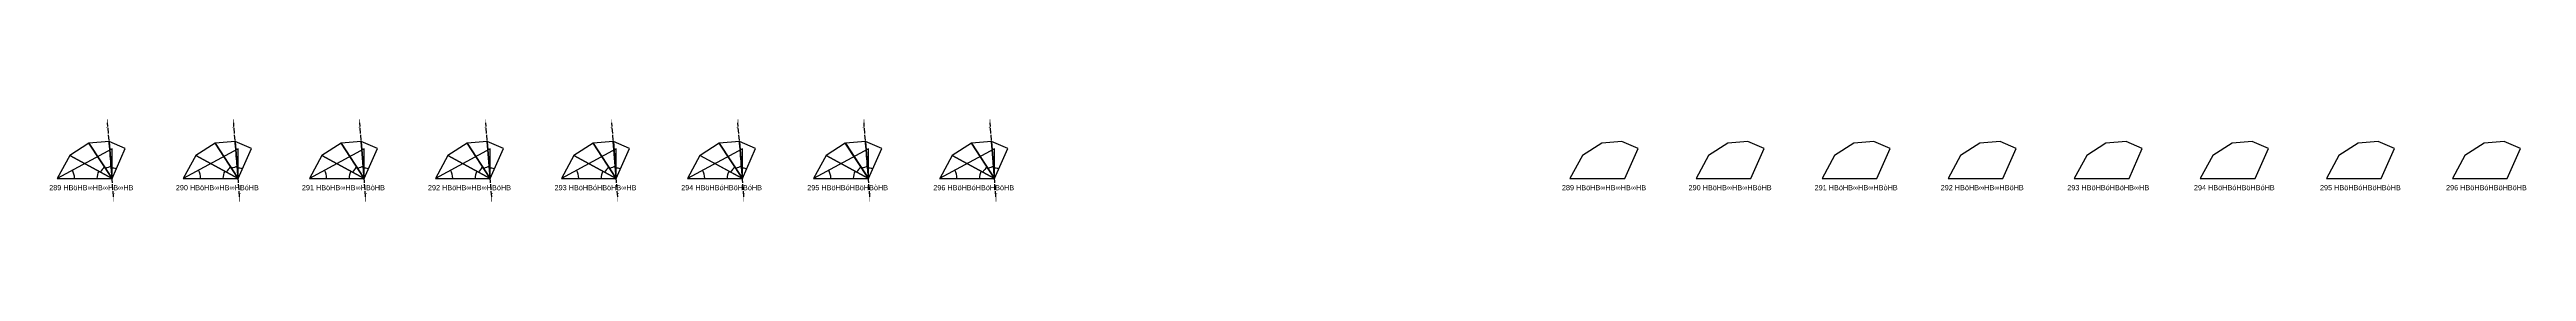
# Model space of a CAD drawing. Header units: millimetres. Extents: x 122552 to 1654769, y -10280102 to 62068.
# Drawn here: x 919741 to 1443350, y -2294254 to -2276758 of the extents above; entities that cross this region are included whole.
import ezdxf
from ezdxf.enums import TextEntityAlignment as Align

# ---------------------------------------------------------------- set-up
doc = ezdxf.new("R2010")
doc.units = ezdxf.units.MM
doc.linetypes.add('ACAD_ISO02W100', pattern=[15, 12, -3])
for name, color, linetype in [('BASE', 170, 'Continuous'), ('HYPOTENUSE', 20, 'Continuous'), ('PERPENDICULAR', 90, 'Continuous'), ('Standard', 7, 'Continuous')]:
    doc.layers.add(name, color=color, linetype=linetype)
doc.styles.add('Arial', font='arial_0.ttf')

# ---------------------------------------------------------------- blocks, each defined once
blk = doc.blocks.new('fundamental_block_GT')
at = {"color": 4}
blk.add_arc((0, -2), 277, 359.9799, 28.4254, dxfattribs=at)
at = {"layer": 'BASE'}
blk.add_line((0, 0), (879, -7), dxfattribs=at)
at = {"layer": 'HYPOTENUSE'}
blk.add_line((883, 469), (0, 0), dxfattribs=at)
at = {"layer": 'PERPENDICULAR'}
blk.add_line((879, -7), (883, 469), dxfattribs=at)

msp = doc.modelspace()

# ---------------------------------------------------------------- linework, layer by layer
at = {"linetype": 'ACAD_ISO02W100', "ltscale": 100}
for p, q in [((933267, -2293225), (932023, -2277540)), ((959916, -2293225), (958672, -2277540)), ((986564, -2293225), (985320, -2277540)), ((1013213, -2293225), (1011969, -2277540)), ((1039862, -2293225), (1038618, -2277540)), ((1066510, -2293225), (1065266, -2277540)), ((1093159, -2293225), (1091915, -2277540)), ((1119808, -2293225), (1118564, -2277540))]:
    msp.add_line(p, q, dxfattribs=at)
for points in [[(1252118, -2281461), (1247862, -2281799), (1243789, -2284446), (1241153, -2289304), (1252740, -2289304), (1255547, -2282985)], [(1278767, -2281461), (1274510, -2281799), (1270438, -2284446), (1267801, -2289304), (1279389, -2289304), (1282196, -2282985)], [(1305415, -2281461), (1301159, -2281799), (1297086, -2284446), (1294450, -2289304), (1306037, -2289304), (1308845, -2282985)], [(1332064, -2281461), (1327808, -2281799), (1323735, -2284446), (1321099, -2289304), (1332686, -2289304), (1335493, -2282985)], [(1358713, -2281461), (1354456, -2281799), (1350384, -2284446), (1347747, -2289304), (1359335, -2289304), (1362142, -2282985)], [(1385361, -2281461), (1381105, -2281799), (1377032, -2284446), (1374396, -2289304), (1385983, -2289304), (1388791, -2282985)], [(1412010, -2281461), (1407754, -2281799), (1403681, -2284446), (1401045, -2289304), (1412632, -2289304), (1415439, -2282985)], [(1438659, -2281461), (1434402, -2281799), (1430330, -2284446), (1427693, -2289304), (1439281, -2289304), (1442088, -2282985)]]:
    msp.add_lwpolyline(points, close=True)

# ---------------------------------------------------------------- block references
for p, xscale, yscale, zscale, rotation in [((932956, -2289304), 10.18429076373601, 10.18429076373601, 10.18429076373601, 123.5116672382091), ((932956, -2289304), 8.951118371073518, 8.951118371073518, 8.951118371073518, 95.02333447641668), ((932956, -2289304), 7.867265571232669, 7.867265571232669, 7.867265571232669, 66.5350017146181), ((959605, -2289304), 10.18429076373601, 10.18429076373601, 10.18429076373601, 123.5116672382091), ((959605, -2289304), 8.951118371073518, 8.951118371073518, 8.951118371073518, 95.02333447641668), ((959605, -2289304), 7.867265571232669, 7.867265571232669, 7.867265571232669, 66.5350017146181), ((986253, -2289304), 10.18429076373601, 10.18429076373601, 10.18429076373601, 123.5116672382091), ((986253, -2289304), 8.951118371073518, 8.951118371073518, 8.951118371073518, 95.02333447641668), ((986253, -2289304), 7.867265571232669, 7.867265571232669, 7.867265571232669, 66.5350017146181), ((1012902, -2289304), 10.18429076373601, 10.18429076373601, 10.18429076373601, 123.5116672382091), ((1012902, -2289304), 8.951118371073518, 8.951118371073518, 8.951118371073518, 95.02333447641668), ((1012902, -2289304), 7.867265571232669, 7.867265571232669, 7.867265571232669, 66.5350017146181), ((1039551, -2289304), 10.18429076373601, 10.18429076373601, 10.18429076373601, 123.5116672382091), ((1039551, -2289304), 8.951118371073518, 8.951118371073518, 8.951118371073518, 95.02333447641668), ((1039551, -2289304), 7.867265571232669, 7.867265571232669, 7.867265571232669, 66.5350017146181), ((1066199, -2289304), 10.18429076373601, 10.18429076373601, 10.18429076373601, 123.5116672382091), ((1066199, -2289304), 8.951118371073518, 8.951118371073518, 8.951118371073518, 95.02333447641668), ((1066199, -2289304), 7.867265571232678, 7.867265571232678, 7.867265571232678, 66.53500171461897), ((1092848, -2289304), 10.18429076373601, 10.18429076373601, 10.18429076373601, 123.5116672382091), ((1092848, -2289304), 8.951118371073518, 8.951118371073518, 8.951118371073518, 95.02333447641668), ((1092848, -2289304), 7.867265571232678, 7.867265571232678, 7.867265571232678, 66.53500171461897), ((1119497, -2289304), 10.18429076373601, 10.18429076373601, 10.18429076373601, 123.5116672382091), ((1119497, -2289304), 8.951118371073518, 8.951118371073518, 8.951118371073518, 95.02333447641668), ((1119497, -2289304), 7.867265571232678, 7.867265571232678, 7.867265571232678, 66.53500171461897), ((932956, -2289304), 11.58735412275403, 11.58735412275403, 11.58735412275403, 152.0000000000003), ((959605, -2289304), 11.58735412275403, 11.58735412275403, 11.58735412275403, 152.0000000000003), ((986253, -2289304), 11.58735412275403, 11.58735412275403, 11.58735412275403, 152.0000000000003), ((1012902, -2289304), 11.58735412275403, 11.58735412275403, 11.58735412275403, 152.0000000000003), ((1039551, -2289304), 11.58735412275403, 11.58735412275403, 11.58735412275403, 152.0000000000003), ((1066199, -2289304), 11.58735412275403, 11.58735412275403, 11.58735412275403, 152.0000000000003), ((1092848, -2289304), 11.58735412275403, 11.58735412275403, 11.58735412275403, 152.0000000000003), ((1119497, -2289304), 11.58735412275403, 11.58735412275403, 11.58735412275403, 152.0000000000003)]:
    msp.add_blockref('fundamental_block_GT', p, dxfattribs=dict(xscale=xscale, yscale=yscale, zscale=zscale, rotation=rotation))
at = {"layer": 'Standard', "xscale": 13.18371388650824, "yscale": 13.18371388650824, "zscale": 13.18371388650824, "rotation": 0.4883327617913192}
for p in [(921369, -2289304), (948017, -2289304), (974666, -2289304), (1001315, -2289304), (1027963, -2289304), (1054612, -2289304), (1081261, -2289304), (1107909, -2289304)]:
    msp.add_blockref('fundamental_block_GT', p, dxfattribs=at)

# ---------------------------------------------------------------- texts
at = {"style": 'Arial'}
for s, p in [('⌡', (932023, -2277540)), ('⌡', (958672, -2277540)), ('⌡', (985320, -2277540)), ('⌡', (1011969, -2277540)), ('⌡', (1038618, -2277540)), ('⌡', (1065266, -2277540)), ('⌡', (1091915, -2277540)), ('⌡', (1118564, -2277540)), ('289 HBöHB∞HB∞HB∞HB', (928566, -2291264)), ('⌠', (933267, -2293225)), ('290 HBöHB∞HB∞HBóHB', (955215, -2291264)), ('⌠', (959916, -2293225)), ('291 HBöHB∞HB∞HBòHB', (981863, -2291264)), ('⌠', (986564, -2293225)), ('292 HBöHB∞HB∞HBöHB', (1008512, -2291264)), ('⌠', (1013213, -2293225)), ('293 HBöHBóHBöHB∞HB', (1035161, -2291264)), ('⌠', (1039862, -2293225)), ('294 HBöHBóHBöHBóHB', (1061809, -2291264)), ('⌠', (1066510, -2293225)), ('295 HBöHBóHBöHBòHB', (1088458, -2291264)), ('⌠', (1093159, -2293225)), ('296 HBöHBóHBöHBöHB', (1115107, -2291264)), ('⌠', (1119808, -2293225)), ('289 HBöHB∞HB∞HB∞HB', (1248350, -2291264)), ('290 HBöHB∞HB∞HBóHB', (1274999, -2291264)), ('291 HBöHB∞HB∞HBòHB', (1301647, -2291264)), ('292 HBöHB∞HB∞HBöHB', (1328296, -2291264)), ('293 HBöHBóHBöHB∞HB', (1354945, -2291264)), ('294 HBöHBóHBöHBóHB', (1381593, -2291264)), ('295 HBöHBóHBöHBòHB', (1408242, -2291264)), ('296 HBöHBóHBöHBöHB', (1434891, -2291264))]:
    msp.add_text(s, height=1100, dxfattribs=at).set_placement(p, align=Align.MIDDLE_CENTER)

doc.saveas('drawing.dxf')
